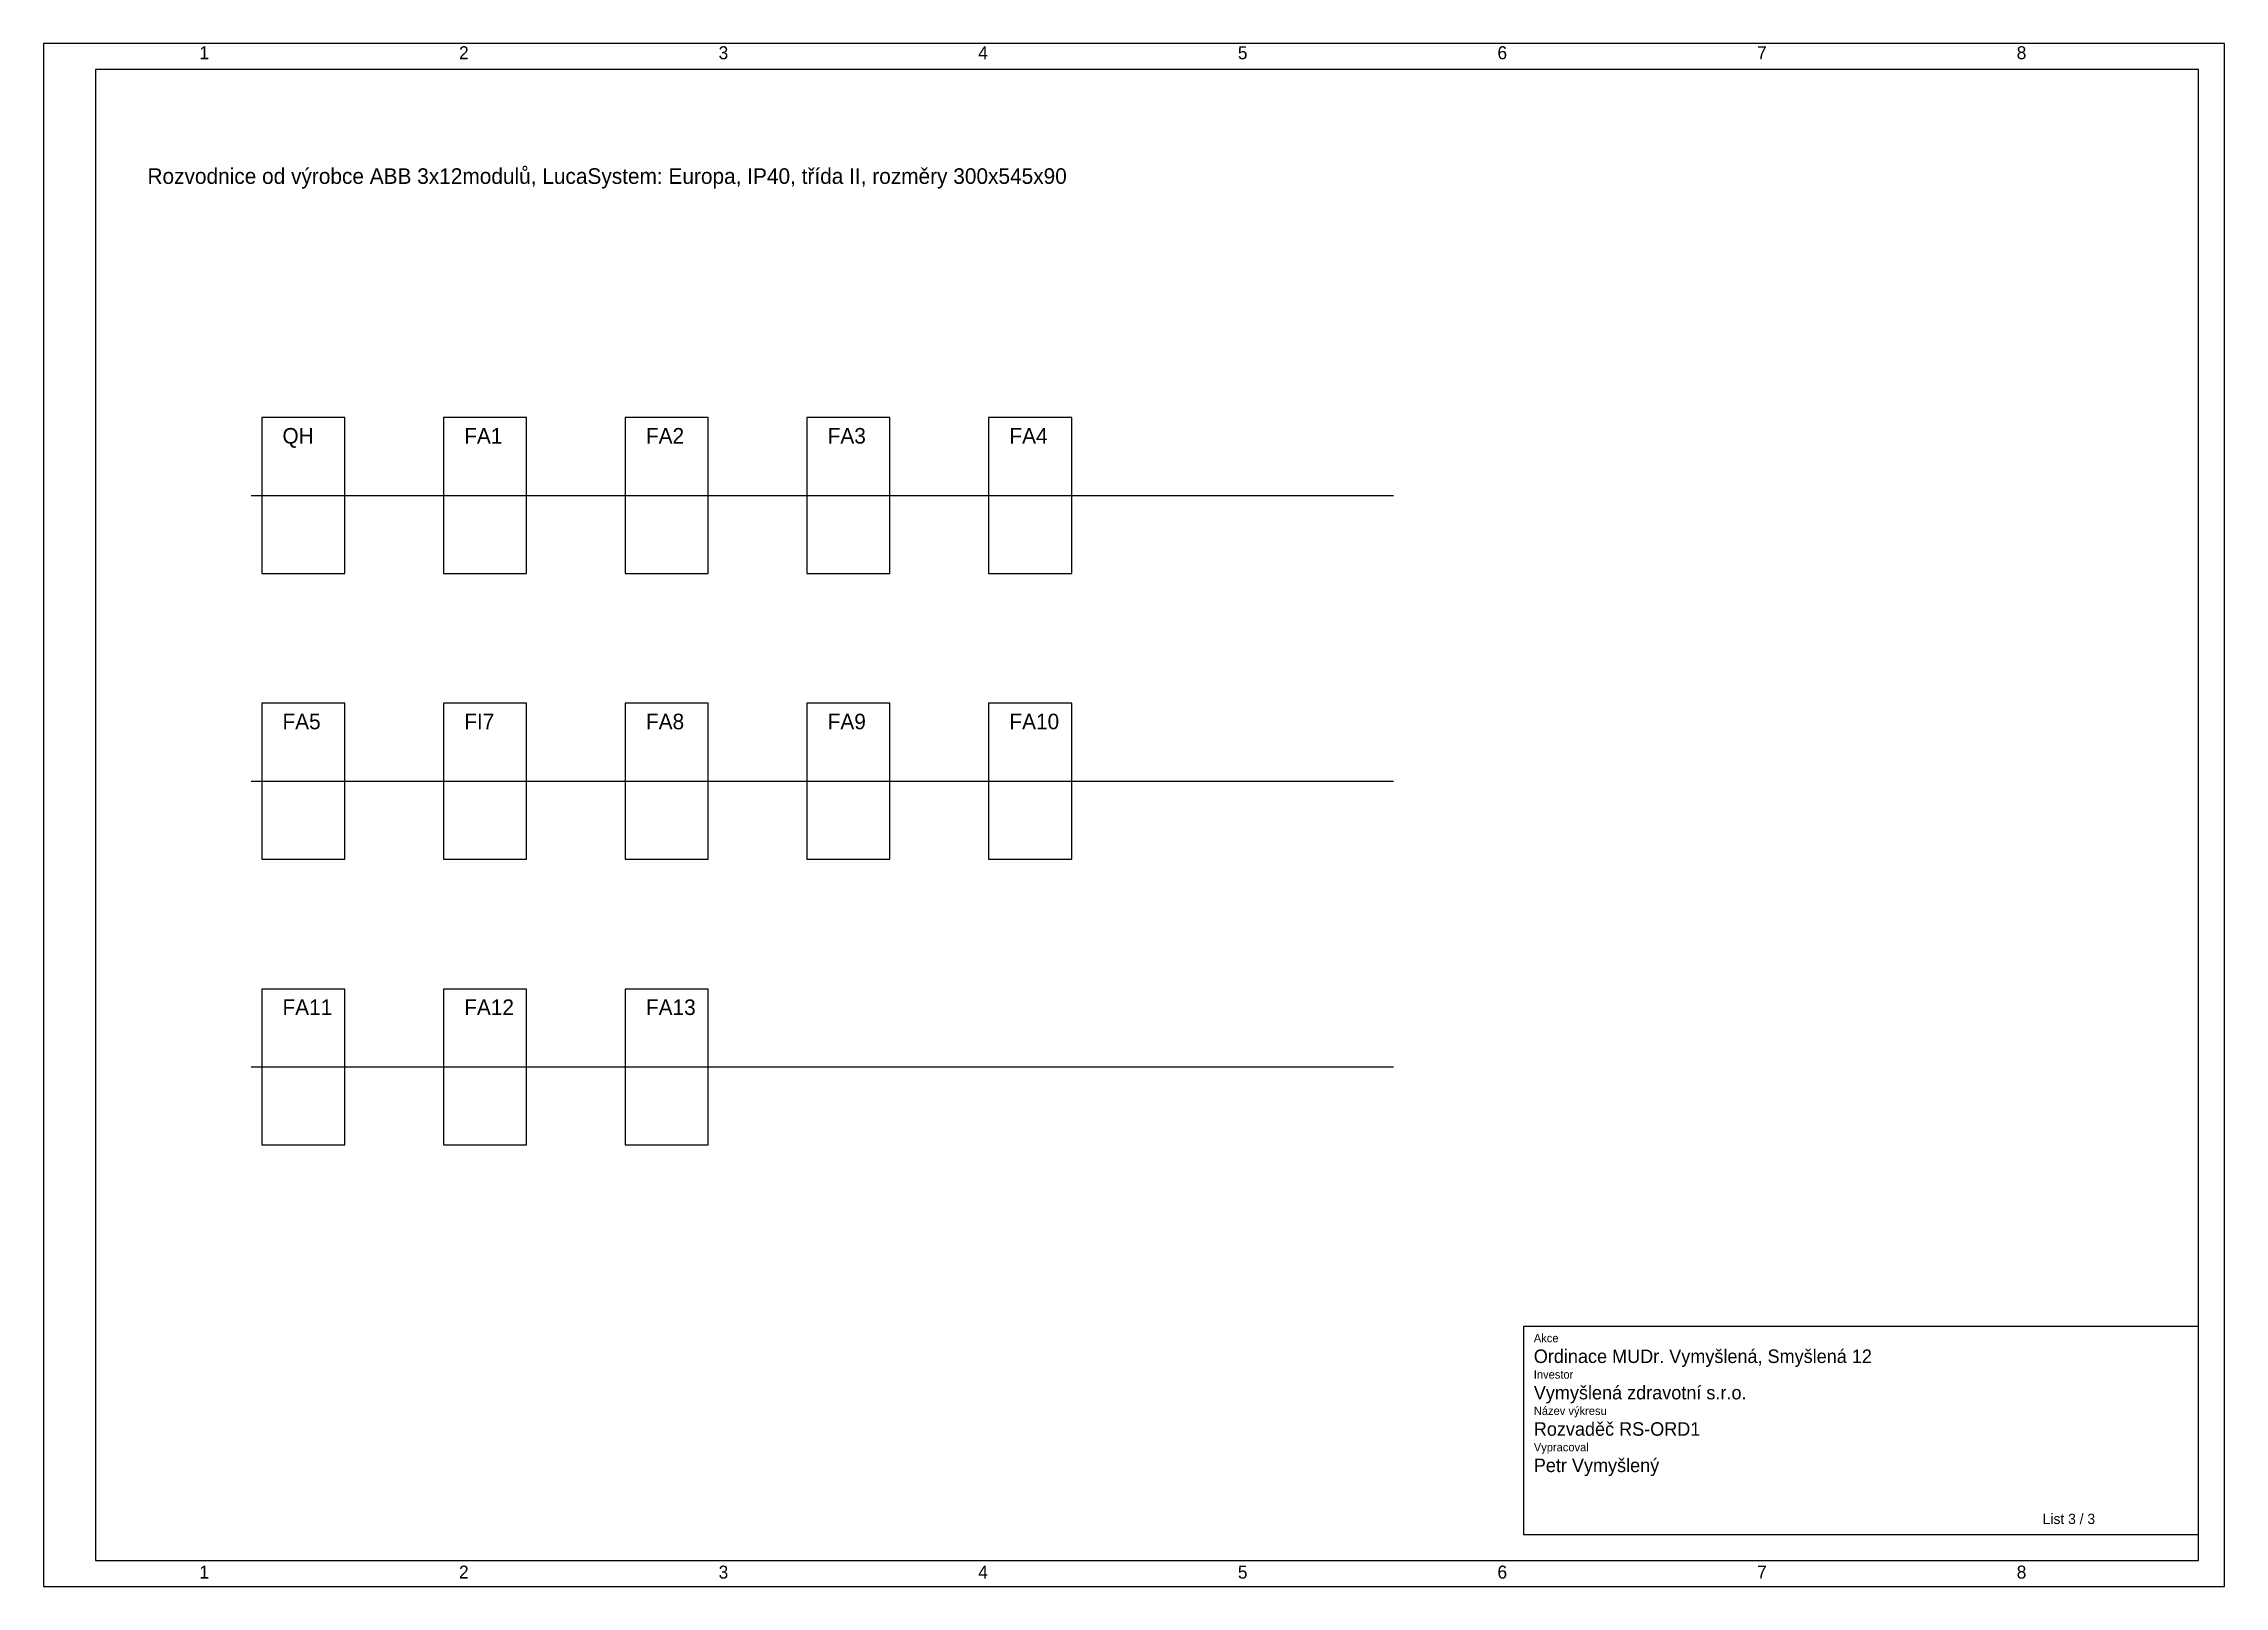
# Model space of a CAD drawing. Header units: millimetres. Extents: x 0 to 1300, y 0 to 297.
# Drawn here: x 880 to 1300, y 0 to 297 of the extents above; entities that cross this region are included whole.
import ezdxf

# ---------------------------------------------------------------- set-up
doc = ezdxf.new("R2010")
doc.units = ezdxf.units.MM

msp = doc.modelspace()

# ---------------------------------------------------------------- texts
for s, height, p in [('1', 2.5, (910, 294)), ('2', 2.5, (960, 294)), ('3', 2.5, (1010, 294)), ('4', 2.5, (1060, 294)), ('5', 2.5, (1110, 294)), ('6', 2.5, (1160, 294)), ('7', 2.5, (1210, 294)), ('8', 2.5, (1260, 294)), ('Rozvodnice od výrobce ABB 3x12modulů, LucaSystem: Europa, IP40, třída II, rozměry 300x545x90', 3, (900, 270)), ('QH', 3, (926, 220)), ('FA1', 3, (961, 220)), ('FA2', 3, (996, 220)), ('FA3', 3, (1031, 220)), ('FA4', 3, (1066, 220)), ('FA5', 3, (926, 165)), ('FI7', 3, (961, 165)), ('FA8', 3, (996, 165)), ('FA9', 3, (1031, 165)), ('FA10', 3, (1066, 165)), ('FA11', 3, (926, 110)), ('FA12', 3, (961, 110)), ('FA13', 3, (996, 110)), ('Akce', 1.6, (1167, 47)), ('Ordinace MUDr. Vymyšlená, Smyšlená 12', 2.6, (1167, 43)), ('Vymyšlená zdravotní s.r.o.', 2.6, (1167, 36)), ('Investor', 1.6, (1167, 40)), ('Název výkresu', 1.6, (1167, 33)), ('Rozvaděč RS-ORD1', 2.6, (1167, 29)), ('Vypracoval', 1.6, (1167, 26)), ('Petr Vymyšlený', 2.6, (1167, 22)), ('List 3 / 3', 2, (1265, 12)), ('1', 2.5, (910, 1.5)), ('2', 2.5, (960, 1.5)), ('3', 2.5, (1010, 1.5)), ('4', 2.5, (1060, 1.5)), ('5', 2.5, (1110, 1.5)), ('6', 2.5, (1160, 1.5)), ('7', 2.5, (1210, 1.5)), ('8', 2.5, (1260, 1.5))]:
    msp.add_text(s, height=height).set_placement(p)

# ---------------------------------------------------------------- linework, layer by layer
for p, q in [((920, 210), (1140, 210)), ((920, 155), (1140, 155)), ((920, 100), (1140, 100))]:
    msp.add_line(p, q)
for points in [[(880, 0), (1300, 0), (1300, 297), (880, 297)], [(890, 5), (1295, 5), (1295, 292), (890, 292)], [(922, 195), (938, 195), (938, 225), (922, 225)], [(957, 195), (973, 195), (973, 225), (957, 225)], [(992, 195), (1008, 195), (1008, 225), (992, 225)], [(1027, 195), (1043, 195), (1043, 225), (1027, 225)], [(1062, 195), (1078, 195), (1078, 225), (1062, 225)], [(922, 140), (938, 140), (938, 170), (922, 170)], [(957, 140), (973, 140), (973, 170), (957, 170)], [(992, 140), (1008, 140), (1008, 170), (992, 170)], [(1027, 140), (1043, 140), (1043, 170), (1027, 170)], [(1062, 140), (1078, 140), (1078, 170), (1062, 170)], [(922, 85), (938, 85), (938, 115), (922, 115)], [(957, 85), (973, 85), (973, 115), (957, 115)], [(992, 85), (1008, 85), (1008, 115), (992, 115)], [(1165, 10), (1295, 10), (1295, 50), (1165, 50)]]:
    msp.add_lwpolyline(points, close=True)

msp.set_redraw_order([(e.dxf.handle, doc.entitydb.next_handle()) for e in msp.query("TEXT MTEXT ATTDEF DIMENSION ARC_DIMENSION")])  # texts and dimensions are drawn at this point

doc.saveas('drawing.dxf')
